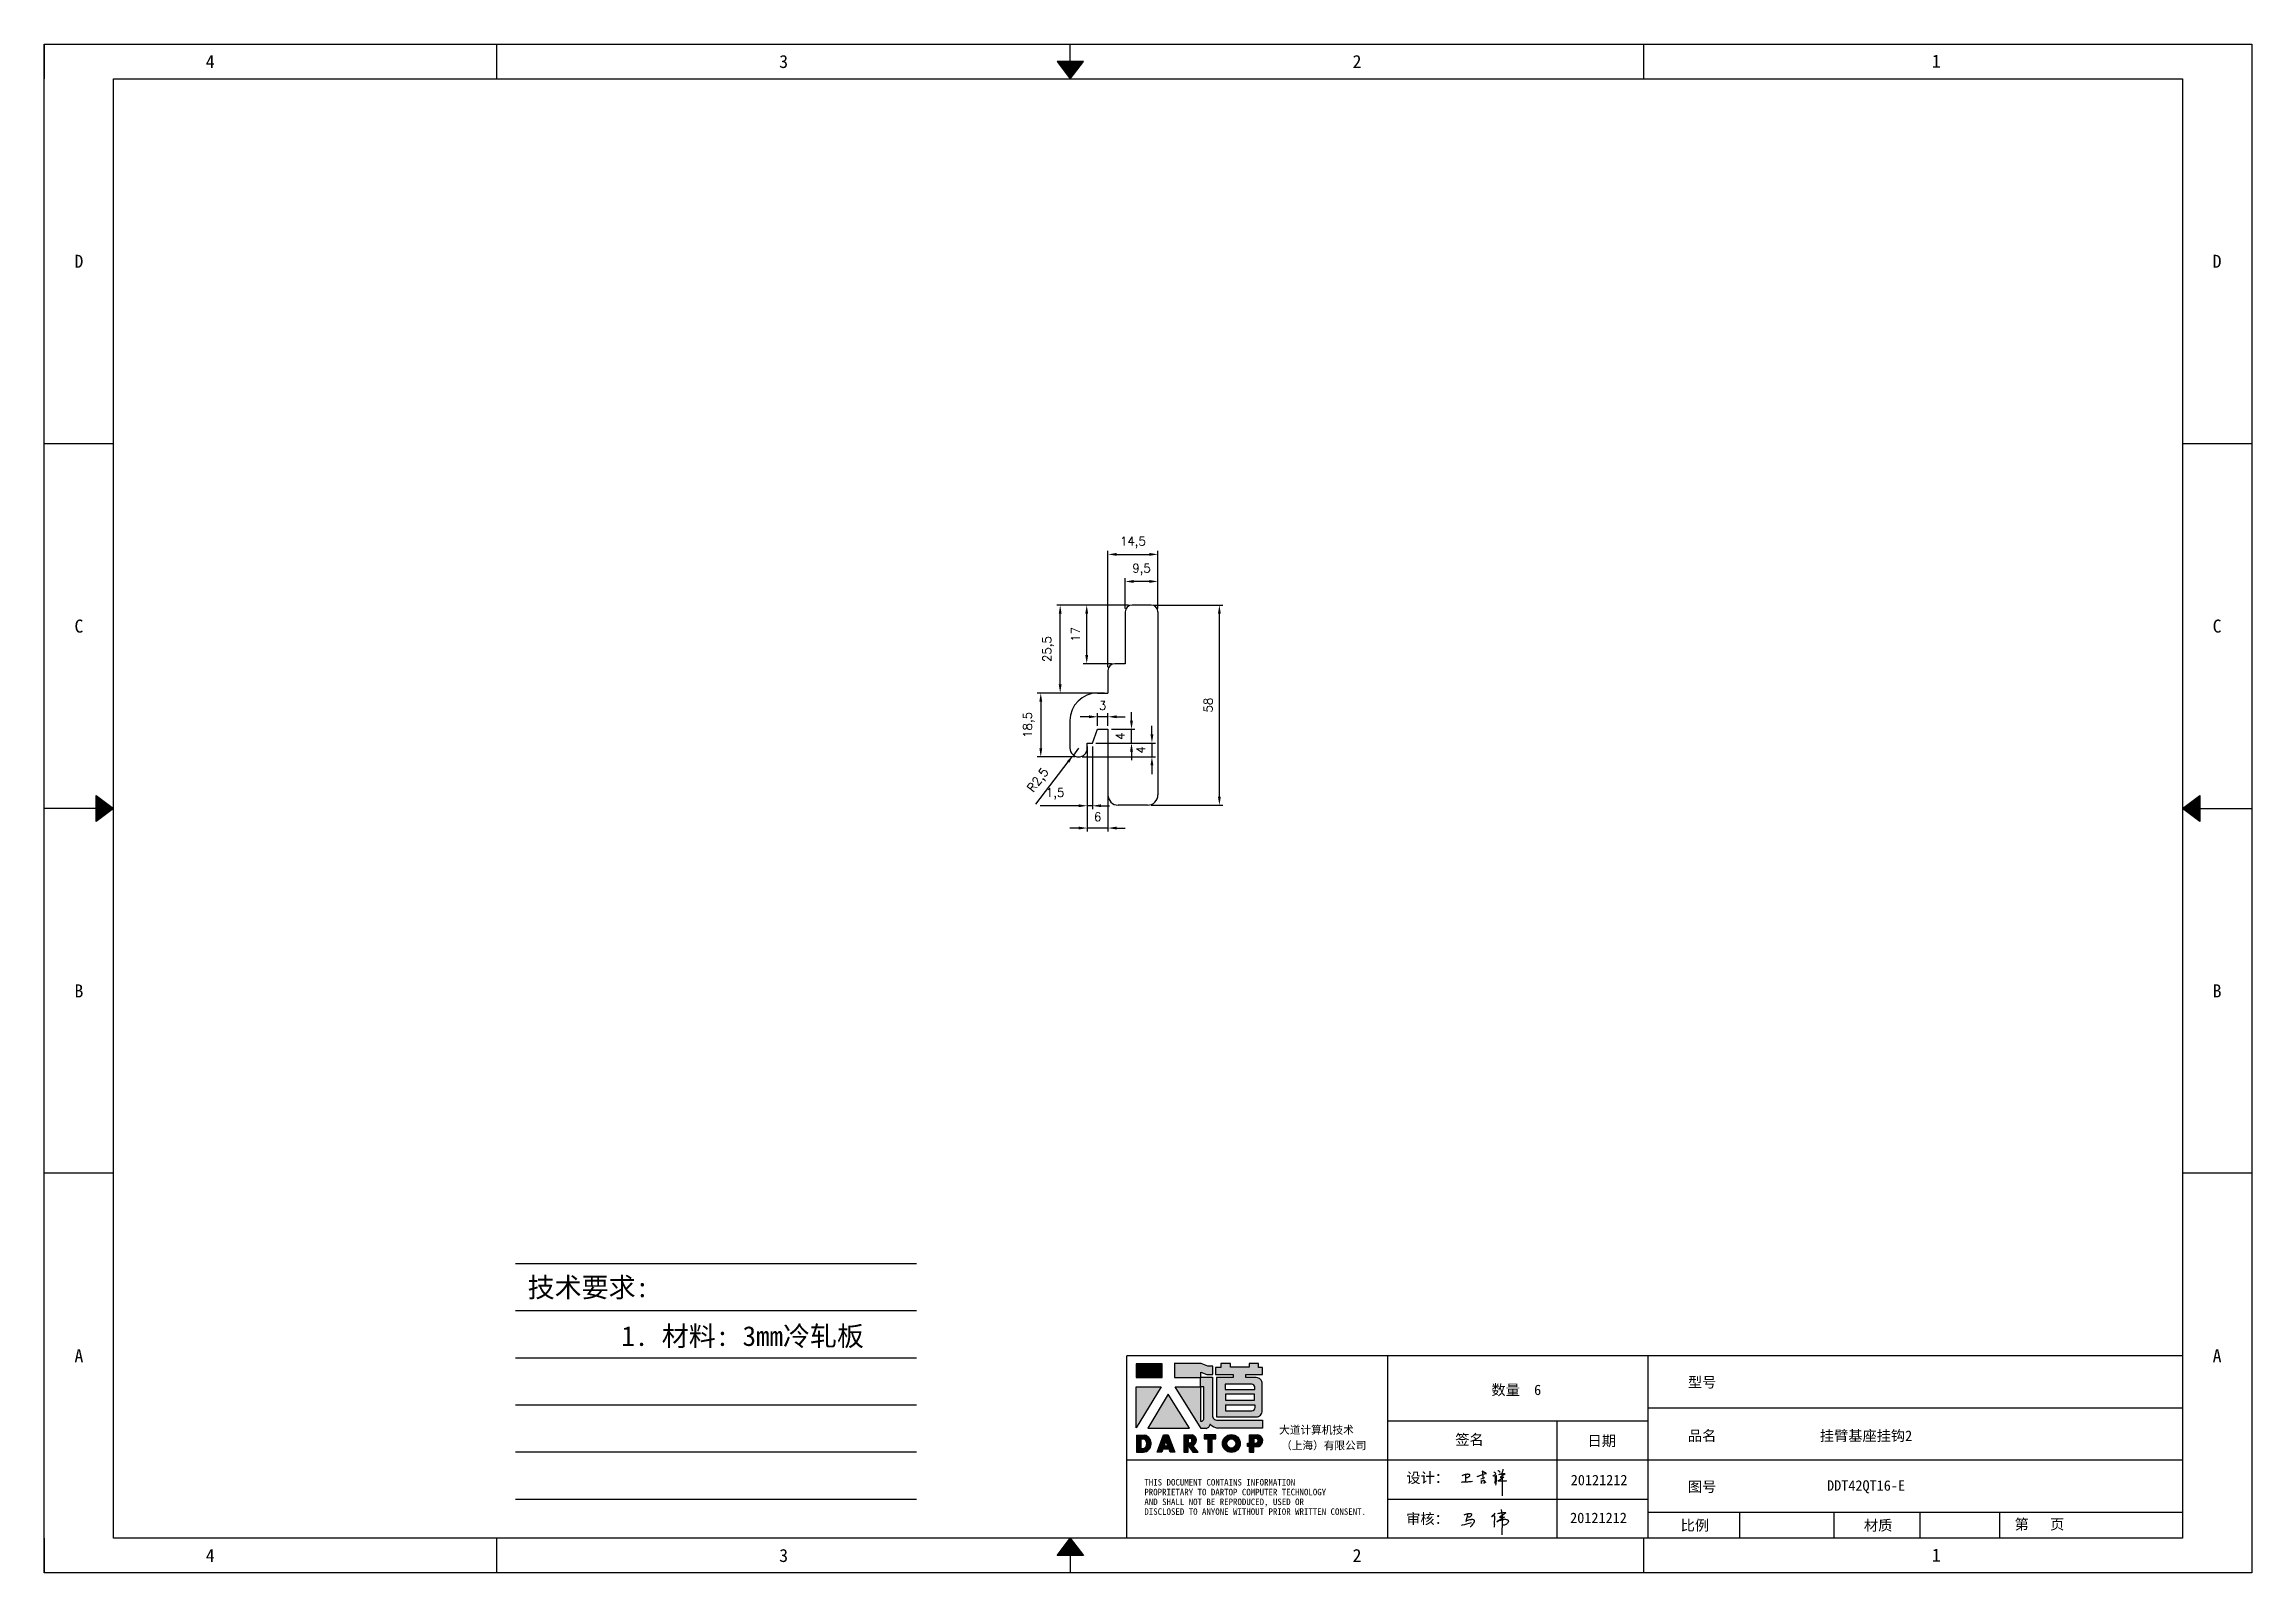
# Model space of a CAD drawing. Header units: millimetres. Extents: x 25928 to 50356, y -44172 to 20163.
# Drawn here: x 41347 to 41987, y 9096 to 9539 of the extents above; entities that cross this region are included whole.
import ezdxf
from ezdxf.enums import TextEntityAlignment as Align

# ---------------------------------------------------------------- set-up
doc = ezdxf.new("R2010")
doc.units = ezdxf.units.MM
doc.linetypes.add('DOT', pattern=[0.25, 0, -0.25])
doc.layers.add('4', color=7, linetype='Continuous')
doc.layers.add('print', color=30, linetype='Continuous')
doc.layers.add('dim', color=2, linetype='Continuous', lineweight=9)
doc.styles.add('Dartop', font='')
doc.styles.add('HZ', font='')
doc.styles.add('hzHT', font='simhei.ttf')
doc.styles.get("Standard").update_dxf_attribs({"font": 'txt', "bigfont": 'gbcbig.shx'})
doc.styles.get('Dartop').set_extended_font_data('FangSong_GB2312')
doc.styles.get('HZ').set_extended_font_data('SimSun')
doc.dimstyles.new('0.5small', dxfattribs={"dimtxt": 2.5, "dimasz": 2.5, "dimexe": 1, "dimexo": 1, "dimgap": 2, "dimtad": 1, "dimtxsty": 'Standard', "dimcen": 2.5, "dimadec": 0, "dimazin": 0, "dimtfac": 1, "dimtmove": 0, "dimatfit": 3, "dimfxl": 0, "dimarcsym": 0})

msp = doc.modelspace()

# ---------------------------------------------------------------- texts
at = {"color": 0}
for s, height, style, p in [('4', 3.777, 'Dartop', (41395.11, 9533.689)), ('3', 3.777, 'Dartop', (41561.298, 9533.689)), ('2', 3.777, 'Dartop', (41727.487, 9533.689)), ('1', 3.777, 'Dartop', (41895.397, 9533.808)), ('D', 3.777, 'Dartop', (41357.048, 9475.774)), ('D', 3.777, 'Dartop', (41976.769, 9475.774)), ('C', 3.777, 'Dartop', (41357.048, 9370.018)), ('C', 3.777, 'Dartop', (41976.769, 9370.018)), ('B', 3.777, 'Dartop', (41357.048, 9264.262)), ('B', 3.777, 'Dartop', (41976.769, 9264.262)), ('A', 3.777, 'Dartop', (41357.048, 9158.506)), ('A', 3.777, 'Dartop', (41976.769, 9158.506)), ('数量  6', 3.0216, 'hzHT', (41773.664, 9148.601)), ('型号', 3.0216, 'hzHT', (41827.517, 9150.82)), ('挂臂基座挂钩2', 3.0216, 'hzHT', (41875.024, 9135.308)), ('签名', 3.0216, 'hzHT', (41760.09, 9134.201)), ('日期', 3.0216, 'hzHT', (41798.431, 9133.83)), ('品名', 3.0216, 'hzHT', (41827.517, 9135.308)), ('20121212', 3.0216, 'hzHT', (41797.655, 9122.47)), ('图号', 3.0216, 'hzHT', (41827.517, 9120.539)), ('DDT42QT16-E', 3.0216, 'hzHT', (41875.024, 9120.879)), ('20121212', 3.0216, 'hzHT', (41797.475, 9111.506)), ('比例', 3.0216, 'hzHT', (41825.41, 9109.326)), ('材质', 3.0216, 'hzHT', (41878.535, 9109.326)), ('第   页', 3.0216, 'hzHT', (41925.277, 9109.64)), ('4', 3.777, 'Dartop', (41395.11, 9100.592)), ('3', 3.777, 'Dartop', (41561.298, 9100.592)), ('2', 3.777, 'Dartop', (41727.487, 9100.592)), ('1', 3.777, 'Dartop', (41895.397, 9100.712))]:
    msp.add_text(s, height=height, dxfattribs=dict(at, style=style)).set_placement(p, align=Align.MIDDLE_CENTER)
at = {"style": 'HZ'}
for s, p in [('技术要求:', (41504.706, 9178.326)), ('     1. 材料: 3mm冷轧板', (41539.673, 9164.204))]:
    msp.add_text(s, height=5.733, dxfattribs=at).set_placement(p, align=Align.MIDDLE_CENTER)
at = {"color": 0, "style": 'hzHT'}
for s, height, p in [('设计：', 3.0216, (41741.786, 9121.612)), ('THIS DOCUMENT CONTAINS INFORMATION', 1.8885, (41665.858, 9120.868)), ('PROPRIETARY TO DARTOP COMPUTER TECHNOLOGY', 1.8885, (41665.858, 9118.036)), ('AND SHALL NOT BE REPRODUCED, USED OR', 1.8885, (41665.858, 9115.203)), ('DISCLOSED TO ANYONE WITHOUT PRIOR WRITTEN CONSENT.', 1.8885, (41665.858, 9112.37)), ('审核：', 3.0216, (41741.741, 9109.714))]:
    msp.add_text(s, height=height, dxfattribs=at).set_placement(p)
at = {"layer": '4', "color": 0, "style": 'hzHT'}
for s, p in [('大道计算机技术', (41704.918, 9135.868)), ('（上海）有限公司', (41705.488, 9131.352))]:
    msp.add_text(s, height=2.2662, dxfattribs=at).set_placement(p)

# ---------------------------------------------------------------- blocks, each defined once
blk = doc.blocks.new('*U5')
at = {"color": 254, "linetype": 'Continuous', "extrusion": (0, 0, -1)}
for points in [[(-17, 0.333), (-16.812, 0.25), (-17, 0.5)], [(-17, 0.333), (-17.188, 0.25), (-16.812, 0.25)], [(-17, 0.333), (-17, 0.5), (-17.188, 0.25)]]:
    blk.add_solid(points, dxfattribs=at)
blk = doc.blocks.new('*U6')
at = {"color": 254, "linetype": 'Continuous'}
for points in [[(17, 21.667), (17.188, 21.75), (16.812, 21.75)], [(17, 21.667), (16.812, 21.75), (17, 21.5)], [(17, 21.667), (17, 21.5), (17.188, 21.75)]]:
    blk.add_solid(points, dxfattribs=at)
blk = doc.blocks.new('*U3')
at = {"color": 254, "linetype": 'Continuous', "extrusion": (0, 0, -1)}
for points in [[(-0.833, 11), (-0.75, 10.812), (-0.75, 11.188)], [(-0.833, 11), (-0.75, 11.188), (-1, 11)], [(-0.833, 11), (-1, 11), (-0.75, 10.812)]]:
    blk.add_solid(points, dxfattribs=at)
blk = doc.blocks.new('dadao')
for p, q in [((48, 19.2), (44.9, 10.4)), ((44.9, 10.4), (51.2, 10.4)), ((51.2, 10.4), (48, 19.2))]:
    blk.add_line(p, q)
for points in [[(41.8, 121.6), (41.8, 143.7), (-0.4, 143.7), (-0.4, 121.6), (41.8, 121.6)], [(104.8, 122), (104.8, 130.3), (114.1, 126.3), (124.2, 126.3), (124.2, 139.6), (115.9, 139.6), (105.1, 143.9), (61.5, 143.9)], [(61.7, 144), (61.7, 121.3), (103.9, 121.3)], [(113.4, 38.7), (105.1, 38.7), (63, 106.5), (103.9, 106.5), (103.9, 120.9), (103.9, 121.3)], [(109.7, 53.6), (109.7, 106.2), (104.3, 106.2), (104.3, 50.4), (106.6, 50.4)], [(144.6, 94.4), (144.6, 84.8), (192, 84.8), (192, 94.1), (144.9, 94.1)], [(120.2, 45), (119.5, 45), (119.5, 44.6)], [(0, 28), (0, 0), (11.8, 0)], [(0.1, 28), (14, 28)], [(7.1, 21.8), (7.1, 6.1), (12, 6.1)], [(7.1, 21.8), (11.4, 21.8)], [(76.8, 28.2), (76.8, 0), (84.1, 0), (84.1, 11.1), (91.6, -0.1), (100.3, -0.1), (91.7, 11.1)], [(76.8, 28.2), (90.6, 28.2)], [(84, 22.7), (84, 15.3), (87.2, 15.3)], [(84, 22.7), (87.3, 22.7)], [(183.7, 0), (183.7, 9.6), (180.6, 9.6), (180.6, 14.9), (183.8, 14.9), (183.8, 28.1), (196.1, 28.1), (196.5, 28.1)], [(183.7, 0), (190.9, 0), (190.9, 9.6), (198.8, 9.6)], [(194.9, 22.3), (190.8, 22.3), (190.8, 15), (194.4, 15)]]:
    blk.add_lwpolyline(points)
blk.add_lwpolyline([(137.1, 144.2), (137.1, 137.9), (128.3, 137.9), (128.3, 126.5), (157.3, 126.5), (157.3, 121.5), (130.3, 121.5), (130.3, 57.5), (194.4, 57.5, 0.414214), (204.4, 67.5), (204.4, 111.3, 0.414214), (194.4, 121.3), (177.5, 121.3), (177.5, 126.3), (204.7, 126.3), (204.7, 137.7), (198.2, 137.7), (198.2, 143.9), (183.3, 143.9), (183.3, 138), (153, 138), (153, 144.2), (137.1, 144.2)], format="xyb", close=True)
for points in [[(104.8, 122), (123.4, 122), (123.4, 60, 0.414214), (131.4, 52), (204.8, 52), (204.8, 39.1), (131.7, 39.1)], [(144.3, 110.8), (144.3, 101.8), (192.3, 101.8), (192.3, 105.5, 0.414214), (187.3, 110.5), (144.3, 110.5)], [(144.6, 77), (144.6, 67.5), (187.6, 67.5, 0.414214), (192.6, 72.5), (192.6, 76.4), (144.6, 76.4)]]:
    blk.add_lwpolyline(points, format="xyb")
for points in [[(-0.3, 106.2), (40.4, 106.2), (-0.3, 39.7), (-0.3, 106.2)], [(51.7, 94.1), (18.4, 39.3), (86.2, 39.3)], [(43.8, 28.2), (51.8, 28.2), (62.6, -0.1), (55, -0.1), (53.2, 5), (42.9, 5), (41.1, 0), (33.6, 0)], [(110, 28.1), (110, 21.9), (116, 21.9), (116, -0.1), (123.2, -0.1), (123.2, 22), (129.2, 22), (129.2, 28.1), (110, 28.1)]]:
    blk.add_lwpolyline(points, close=True)
for radius in [14.5, 7.44]:
    blk.add_circle((154.2, 14.2), radius)
for centre, radius, start, end in [((99.2, 60.7), 12.6, 305.6399, 325.969), ((111.6, 46.7), 8.19, 282.9811, 347.6627), ((136, 61.7), 22.9, 226.7358, 259.3209), ((8.5, 13.9), 8.49, 294.2143, 69.7177), ((9.6, 14.2), 14.4, 278.6604, 72.3203), ((86.4, 19), 3.8, 282.527, 76.7196), ((88.6, 19.4), 8.95, 290.6073, 77.2124), ((193.7, 18.7), 3.8, 280.9891, 72.5513), ((195.7, 18.6), 9.51, 288.8959, 85.2442)]:
    blk.add_arc(centre, radius, start, end)
blk = doc.blocks.new('h')
for p, q in [((20768.1, -2360.9), (20773, -2359.1)), ((20769.5, -2366.9), (20769.8, -2370.6)), ((20769.8, -2370.6), (20770.9, -2378)), ((20770.9, -2378), (20771.5, -2370.6)), ((20772.4, -2369.3), (20774.9, -2367.8)), ((20773, -2359.1), (20784.1, -2355.2)), ((20773.3, -2331.8), (20775.3, -2338.7)), ((20789.1, -2340.9), (20773.5, -2331.9)), ((20775.3, -2338.7), (20775.6, -2351.2)), ((20775.6, -2351.2), (20775.5, -2357.3)), ((20782.2, -2369.2), (20780, -2377.1)), ((20780, -2377.1), (20788.3, -2371.3)), ((20780.1, -2366.4), (20780.8, -2366.4)), ((20781.9, -2367.4), (20782.2, -2369.2)), ((20845.7, -2343.5), (20848.4, -2353)), ((20848.9, -2370.3), (20847.9, -2424)), ((20848.4, -2353), (20848.9, -2370.3))]:
    blk.add_line(p, q)
for points in [[(20696.6, -2372.4, 0.002073), (20710.6, -2371.9, 0.016137), (20719.6, -2371.3, 0.008314), (20736.9, -2369.3)], [(20699.1, -2348.2, -0.029745), (20704.6, -2345.4, -0.046842), (20708.4, -2344.2, -0.00919), (20714.3, -2343, -0.018517), (20717.2, -2342.5, -0.037841), (20720.3, -2342.4, -0.039541), (20723.2, -2342.8, -0.149785), (20726, -2344.3, -0.204935), (20726.9, -2346.6, -0.074872), (20726.5, -2348.3, -0.061615), (20725.6, -2350.3, -0.034204), (20723.8, -2352.6, -0.045776), (20722.3, -2354.1, -0.054985), (20720.4, -2355.3, -0.036348), (20717.3, -2356.5, -0.067752), (20715.7, -2356.8, -0.043553), (20713.2, -2356.7)], [(20755, -2351.9, -0.024077), (20759.9, -2350.1, -0.013147), (20768.7, -2346.5, -0.00522), (20775.4, -2344.1, -0.018517), (20777.3, -2343.4, -0.008274), (20786.3, -2341, -0.039541), (20788.3, -2340.8, -0.079216), (20789.4, -2341, -0.204935)], [(20813.5, -2350.1, 0.007348), (20815.9, -2348.7, 0.008421), (20818, -2347.3, 0.009459), (20819.7, -2346.2, -0.016325), (20820.7, -2345.5, -0.173771), (20821.8, -2345.3, -0.085159), (20823.9, -2346, -0.125883), (20826, -2347.9, -0.160659), (20826.6, -2350.1, -0.010447), (20826.5, -2352.3, -0.008247), (20826.2, -2355.1, -0.002698), (20825.3, -2374, 0.001562), (20823.9, -2383.7, 0.016137)], [(20816.8, -2335, -0.053561), (20819.6, -2336.1, -0.075272), (20821.3, -2337.3, -0.005295), (20822.5, -2338.5, -0.009337), (20823.1, -2339.1, -0.026146), (20823.7, -2339.8, -0.016644), (20824.5, -2340.9)], [(20832.1, -2329.2, -0.053561), (20834.9, -2330.3, -0.075272), (20836.7, -2331.5, -0.005295), (20837.8, -2332.6, -0.009337), (20838.5, -2333.3, -0.026146), (20839, -2334, -0.016644), (20839.8, -2335.1)], [(20836, -2343.7, -0.02797), (20842.1, -2342.6, -0.048868), (20845.6, -2342.2, -0.00919), (20851.1, -2341.4, -0.018517), (20853.9, -2341.1, -0.037841), (20856.7, -2341.2, -0.039541), (20859.4, -2341.6, -0.018282), (20840.6, -2354.7, -0.000937)], [(20847.6, -2340.2, 0.021784), (20849.6, -2335.9, 0.028296), (20850.8, -2332.4, 0.008136), (20851.9, -2328.2, 0.028913), (20852.2, -2327, 0.08193), (20852.1, -2325.9, 0.075058), (20851.7, -2324.7, 0.275043)]]:
    blk.add_lwpolyline(points, format="xyb")
for points in [[(20711.3, -2343.5), (20711.3, -2343.5), (20711.5, -2355.8), (20710.7, -2368), (20710.6, -2371.9)], [(20821.5, -2350.6), (20822.4, -2359.2), (20822.2, -2364.9), (20821.7, -2369), (20821.3, -2376.3), (20823.6, -2368.5), (20827.2, -2366.3), (20829.5, -2366.3)], [(20840.6, -2354.7), (20850, -2354.7), (20855, -2354.3), (20845.9, -2361.1), (20840.5, -2364), (20833, -2367.5), (20863.2, -2367.4), (20865.9, -2367.3)]]:
    blk.add_lwpolyline(points)
for centre, radius, start, end in [((20773.7, -2371.2), 2.3, 121.9907, 163.60158), ((20787.5, -2406), 40.3, 100.61827, 108.24823), ((20780.8, -2367.6), 1.15, 9.4675, 90)]:
    blk.add_arc(centre, radius, start, end)
blk = doc.blocks.new('*U4')
at = {"color": 254, "linetype": 'Continuous', "extrusion": (0, 0, -1)}
for points in [[(-33.167, 11), (-33, 11), (-33.25, 11.188)], [(-33.167, 11), (-33.25, 11.188), (-33.25, 10.812)], [(-33.167, 11), (-33.25, 10.812), (-33, 11)]]:
    blk.add_solid(points, dxfattribs=at)
blk = doc.blocks.new('*D137')
at = {"layer": 'Defpoints', "color": 0}
for p in [(41660.29, 9382.96), (41660.29, 9374.11), (41669.79, 9374.11)]:
    blk.add_point(p, dxfattribs=at)
at = {"layer": 'dim', "color": 0, "lineweight": -2}
for p, q in [((41660.29, 9375.11), (41660.29, 9383.96)), ((41667.29, 9382.96), (41662.79, 9382.96)), ((41669.79, 9375.11), (41669.79, 9383.96))]:
    blk.add_line(p, q, dxfattribs=at)
at = {"layer": 'dim', "color": 0}
for points in [[(41662.79, 9383.38), (41662.79, 9382.54), (41660.29, 9382.96)], [(41667.29, 9383.38), (41667.29, 9382.54), (41669.79, 9382.96)]]:
    blk.add_solid(points, dxfattribs=at)
at = {"layer": 'dim', "color": 0, "insert": (41665.04, 9386.42), "char_height": 2.5, "attachment_point": 5}
blk.add_mtext('9,5', dxfattribs=at)
blk = doc.blocks.new('*D138')
at = {"layer": 'Defpoints', "color": 0}
for p in [(41669.79, 9390.81), (41669.79, 9374.11), (41655.29, 9357.11)]:
    blk.add_point(p, dxfattribs=at)
at = {"layer": 'dim', "color": 0, "lineweight": -2}
for p, q in [((41655.29, 9358.11), (41655.29, 9391.81)), ((41657.79, 9390.81), (41667.29, 9390.81)), ((41669.79, 9375.11), (41669.79, 9391.81))]:
    blk.add_line(p, q, dxfattribs=at)
at = {"layer": 'dim', "color": 0}
for points in [[(41657.79, 9391.22), (41657.79, 9390.39), (41655.29, 9390.81)], [(41667.29, 9391.22), (41667.29, 9390.39), (41669.79, 9390.81)]]:
    blk.add_solid(points, dxfattribs=at)
at = {"layer": 'dim', "color": 0, "insert": (41662.54, 9394.27), "char_height": 2.5, "attachment_point": 5}
blk.add_mtext('14,5', dxfattribs=at)
blk = doc.blocks.new('*D139')
at = {"layer": 'Defpoints', "color": 0}
for p in [(41649.15, 9376.11), (41662.29, 9376.11), (41657.29, 9359.11)]:
    blk.add_point(p, dxfattribs=at)
at = {"layer": 'dim', "color": 0, "lineweight": -2}
for p, q in [((41661.29, 9376.11), (41648.15, 9376.11)), ((41649.15, 9361.61), (41649.15, 9373.61)), ((41656.29, 9359.11), (41648.15, 9359.11))]:
    blk.add_line(p, q, dxfattribs=at)
at = {"layer": 'dim', "color": 0}
for points in [[(41648.73, 9373.61), (41649.56, 9373.61), (41649.15, 9376.11)], [(41648.73, 9361.61), (41649.56, 9361.61), (41649.15, 9359.11)]]:
    blk.add_solid(points, dxfattribs=at)
at = {"layer": 'dim', "color": 0, "insert": (41645.9, 9367.61), "char_height": 2.5, "attachment_point": 5, "rotation": 90}
blk.add_mtext('17', dxfattribs=at)
blk = doc.blocks.new('*D140')
at = {"layer": 'Defpoints', "color": 0}
for p in [(41641.46, 9376.11), (41660.29, 9376.11), (41655.29, 9350.61)]:
    blk.add_point(p, dxfattribs=at)
at = {"layer": 'dim', "color": 0, "lineweight": -2}
for p, q in [((41659.29, 9376.11), (41640.46, 9376.11)), ((41641.46, 9353.11), (41641.46, 9373.61)), ((41654.29, 9350.61), (41640.46, 9350.61))]:
    blk.add_line(p, q, dxfattribs=at)
at = {"layer": 'dim', "color": 0}
for points in [[(41641.04, 9373.61), (41641.87, 9373.61), (41641.46, 9376.11)], [(41641.04, 9353.11), (41641.87, 9353.11), (41641.46, 9350.61)]]:
    blk.add_solid(points, dxfattribs=at)
at = {"layer": 'dim', "color": 0, "insert": (41638, 9363.36), "char_height": 2.5, "attachment_point": 5, "rotation": 90}
blk.add_mtext('25,5', dxfattribs=at)
blk = doc.blocks.new('*D141')
at = {"layer": 'Defpoints', "color": 0}
for p in [(41655.29, 9350.61), (41635.83, 9332.11), (41646.79, 9332.11)]:
    blk.add_point(p, dxfattribs=at)
at = {"layer": 'dim', "color": 0, "lineweight": -2}
for p, q in [((41654.29, 9350.61), (41634.83, 9350.61)), ((41635.83, 9348.11), (41635.83, 9334.61)), ((41645.79, 9332.11), (41634.83, 9332.11))]:
    blk.add_line(p, q, dxfattribs=at)
at = {"layer": 'dim', "color": 0}
for points in [[(41635.42, 9348.11), (41636.25, 9348.11), (41635.83, 9350.61)], [(41635.42, 9334.61), (41636.25, 9334.61), (41635.83, 9332.11)]]:
    blk.add_solid(points, dxfattribs=at)
at = {"layer": 'dim', "color": 0, "insert": (41632.38, 9341.36), "char_height": 2.5, "attachment_point": 5, "rotation": 90}
blk.add_mtext('18,5', dxfattribs=at)
blk = doc.blocks.new('*D142')
at = {"layer": 'Defpoints', "color": 0}
for p in [(41645.27, 9332.63), (41646.79, 9334.61)]:
    blk.add_point(p, dxfattribs=at)
at = {"layer": 'dim', "color": 0, "lineweight": -2}
for p, q in [((41634.38, 9318.39), (41643.75, 9330.64)), ((41646.79, 9334.61), (41645.27, 9332.63))]:
    blk.add_line(p, q, dxfattribs=at)
at = {"layer": 'dim', "color": 0}
blk.add_solid([(41643.42, 9330.89), (41644.08, 9330.39), (41645.27, 9332.63)], dxfattribs=at)
at = {"layer": 'dim', "color": 0, "insert": (41635.25, 9325.22), "char_height": 2.5, "attachment_point": 5, "rotation": 52.58202}
blk.add_mtext('R2,5', dxfattribs=at)
blk = doc.blocks.new('*D143')
at = {"layer": 'Defpoints', "color": 0}
for p in [(41650.79, 9336.11), (41646.79, 9332.11), (41668.05, 9332.11)]:
    blk.add_point(p, dxfattribs=at)
at = {"layer": 'dim', "color": 0, "lineweight": -2}
for p, q in [((41651.79, 9336.11), (41669.05, 9336.11)), ((41668.05, 9338.61), (41668.05, 9341.11)), ((41668.05, 9336.11), (41668.05, 9332.11)), ((41647.79, 9332.11), (41669.05, 9332.11)), ((41668.05, 9329.61), (41668.05, 9327.11))]:
    blk.add_line(p, q, dxfattribs=at)
at = {"layer": 'dim', "color": 0}
for points in [[(41667.63, 9338.61), (41668.47, 9338.61), (41668.05, 9336.11)], [(41667.63, 9329.61), (41668.47, 9329.61), (41668.05, 9332.11)]]:
    blk.add_solid(points, dxfattribs=at)
at = {"layer": 'dim', "color": 0, "insert": (41664.8, 9334.11), "char_height": 2.5, "attachment_point": 5, "rotation": 90}
blk.add_mtext('4', dxfattribs=at)
blk = doc.blocks.new('*D144')
at = {"layer": 'Defpoints', "color": 0}
for p in [(41655.29, 9340.11), (41655.29, 9336.11), (41662.13, 9340.11)]:
    blk.add_point(p, dxfattribs=at)
at = {"layer": 'dim', "color": 0, "lineweight": -2}
for p, q in [((41662.13, 9342.61), (41662.13, 9345.11)), ((41656.29, 9340.11), (41663.13, 9340.11)), ((41656.29, 9336.11), (41663.13, 9336.11)), ((41662.13, 9336.11), (41662.13, 9340.11)), ((41662.13, 9333.61), (41662.13, 9331.11))]:
    blk.add_line(p, q, dxfattribs=at)
at = {"layer": 'dim', "color": 0}
for points in [[(41661.71, 9342.61), (41662.54, 9342.61), (41662.13, 9340.11)], [(41661.71, 9333.61), (41662.54, 9333.61), (41662.13, 9336.11)]]:
    blk.add_solid(points, dxfattribs=at)
at = {"layer": 'dim', "color": 0, "insert": (41658.88, 9338.11), "char_height": 2.5, "attachment_point": 5, "rotation": 90}
blk.add_mtext('4', dxfattribs=at)
blk = doc.blocks.new('*D145')
at = {"layer": 'Defpoints', "color": 0}
for p in [(41652.29, 9343.73), (41652.29, 9340.11), (41655.29, 9340.11)]:
    blk.add_point(p, dxfattribs=at)
at = {"layer": 'dim', "color": 0, "lineweight": -2}
for p, q in [((41649.79, 9343.73), (41647.29, 9343.73)), ((41652.29, 9341.11), (41652.29, 9344.73)), ((41655.29, 9343.73), (41652.29, 9343.73)), ((41655.29, 9341.11), (41655.29, 9344.73)), ((41657.79, 9343.73), (41660.29, 9343.73))]:
    blk.add_line(p, q, dxfattribs=at)
at = {"layer": 'dim', "color": 0}
for points in [[(41649.79, 9344.15), (41649.79, 9343.31), (41652.29, 9343.73)], [(41657.79, 9344.15), (41657.79, 9343.31), (41655.29, 9343.73)]]:
    blk.add_solid(points, dxfattribs=at)
at = {"layer": 'dim', "color": 0, "insert": (41653.79, 9346.98), "char_height": 2.5, "attachment_point": 5}
blk.add_mtext('3', dxfattribs=at)
blk = doc.blocks.new('*D146')
at = {"layer": 'Defpoints', "color": 0}
for p in [(41649.29, 9336.11), (41655.29, 9340.11), (41649.29, 9311.47)]:
    blk.add_point(p, dxfattribs=at)
at = {"layer": 'dim', "color": 0, "lineweight": -2}
for p, q in [((41655.29, 9339.11), (41655.29, 9310.47)), ((41649.29, 9335.11), (41649.29, 9310.47)), ((41646.79, 9311.47), (41644.29, 9311.47)), ((41655.29, 9311.47), (41649.29, 9311.47)), ((41657.79, 9311.47), (41660.29, 9311.47))]:
    blk.add_line(p, q, dxfattribs=at)
at = {"layer": 'dim', "color": 0}
for points in [[(41646.79, 9311.89), (41646.79, 9311.05), (41649.29, 9311.47)], [(41657.79, 9311.89), (41657.79, 9311.05), (41655.29, 9311.47)]]:
    blk.add_solid(points, dxfattribs=at)
at = {"layer": 'dim', "color": 0, "insert": (41652.29, 9314.72), "char_height": 2.5, "attachment_point": 5}
blk.add_mtext('6', dxfattribs=at)
blk = doc.blocks.new('*D147')
at = {"layer": 'Defpoints', "color": 0}
for p in [(41649.29, 9336.11), (41650.79, 9336.11), (41649.29, 9317.93)]:
    blk.add_point(p, dxfattribs=at)
at = {"layer": 'dim', "color": 0, "lineweight": -2}
for p, q in [((41649.29, 9335.11), (41649.29, 9316.93)), ((41650.79, 9335.11), (41650.79, 9316.93)), ((41646.79, 9317.93), (41635.7, 9317.93)), ((41650.79, 9317.93), (41649.29, 9317.93)), ((41653.29, 9317.93), (41655.79, 9317.93))]:
    blk.add_line(p, q, dxfattribs=at)
at = {"layer": 'dim', "color": 0}
for points in [[(41646.79, 9318.35), (41646.79, 9317.52), (41649.29, 9317.93)], [(41653.29, 9318.35), (41653.29, 9317.52), (41650.79, 9317.93)]]:
    blk.add_solid(points, dxfattribs=at)
at = {"layer": 'dim', "color": 0, "insert": (41639.99, 9321.39), "char_height": 2.5, "attachment_point": 5}
blk.add_mtext('1,5', dxfattribs=at)
blk = doc.blocks.new('*D148')
at = {"layer": 'Defpoints', "color": 0}
for p in [(41667.79, 9376.11), (41687.6, 9376.11), (41666.79, 9318.11)]:
    blk.add_point(p, dxfattribs=at)
at = {"layer": 'dim', "color": 0, "lineweight": -2}
for p, q in [((41668.79, 9376.11), (41688.6, 9376.11)), ((41687.6, 9320.61), (41687.6, 9373.61)), ((41667.79, 9318.11), (41688.6, 9318.11))]:
    blk.add_line(p, q, dxfattribs=at)
at = {"layer": 'dim', "color": 0}
for points in [[(41687.18, 9373.61), (41688.02, 9373.61), (41687.6, 9376.11)], [(41687.18, 9320.61), (41688.02, 9320.61), (41687.6, 9318.11)]]:
    blk.add_solid(points, dxfattribs=at)
at = {"layer": 'dim', "color": 0, "insert": (41684.35, 9347.11), "char_height": 2.5, "attachment_point": 5, "rotation": 90}
blk.add_mtext('58', dxfattribs=at)

# ---------------------------------------------------------------- dimensions: what is measured, and where the dimension line sits
at = {"layer": 'dim'}
for base, p1, p2, picture, middle in [((41669.786, 9390.807), (41655.286, 9357.112), (41669.786, 9374.112), '*D138', (41662.536, 9394.265)), ((41660.286, 9382.959), (41669.786, 9374.112), (41660.286, 9374.112), '*D137', (41665.036, 9386.417)), ((41649.286, 9317.933), (41650.786, 9336.112), (41649.286, 9336.112), '*D147', (41639.994, 9321.391)), ((41649.286, 9311.471), (41655.286, 9340.112), (41649.286, 9336.112), '*D146', (41652.286, 9314.721))]:
    dim = msp.add_linear_dim(base=base, p1=p1, p2=p2, dimstyle='0.5small', override={"dimpost": '\\X'}, dxfattribs=at)
    dim.commit()
    dim.dimension.update_dxf_attribs({"geometry": picture, "text_midpoint": middle})
for base, p1, p2, picture, middle in [((41641.457, 9376.112), (41655.286, 9350.612), (41660.286, 9376.112), '*D140', (41637.998, 9363.362)), ((41649.147, 9376.112), (41657.286, 9359.112), (41662.286, 9376.112), '*D139', (41645.897, 9367.612)), ((41687.6, 9376.112), (41666.786, 9318.112), (41667.786, 9376.112), '*D148', (41684.35, 9347.112)), ((41635.835, 9332.112), (41655.286, 9350.612), (41646.786, 9332.112), '*D141', (41632.376, 9341.362))]:
    dim = msp.add_linear_dim(base=base, p1=p1, p2=p2, angle=90, dimstyle='0.5small', override={"dimpost": '\\X'}, dxfattribs=at)
    dim.commit()
    dim.dimension.update_dxf_attribs({"geometry": picture, "text_midpoint": middle})
dim = msp.add_linear_dim(base=(41652.286, 9343.731), p1=(41655.286, 9340.112), p2=(41652.286, 9340.112), dimstyle='0.5small', override={"dimpost": '\\X'}, dxfattribs=at)
dim.commit()
dim.dimension.update_dxf_attribs({"geometry": '*D145', "text_midpoint": (41653.786, 9343.731), "dimtype": 160})
for base, p1, p2, picture, middle in [((41662.128, 9340.112), (41655.286, 9336.112), (41655.286, 9340.112), '*D144', (41662.128, 9338.112)), ((41668.05, 9332.112), (41650.786, 9336.112), (41646.786, 9332.112), '*D143', (41668.05, 9334.112))]:
    dim = msp.add_linear_dim(base=base, p1=p1, p2=p2, angle=90, dimstyle='0.5small', override={"dimpost": '\\X'}, dxfattribs=at)
    dim.commit()
    dim.dimension.update_dxf_attribs({"geometry": picture, "text_midpoint": middle, "dimtype": 160})
dim = msp.add_radius_dim(center=(41646.786, 9334.612), mpoint=(41645.267, 9332.626), dimstyle='0.5small', override={"dimpost": '\\X'}, dxfattribs=at)
dim.commit()
dim.dimension.update_dxf_attribs({"geometry": '*D142', "text_midpoint": (41637.997, 9323.124), "dimtype": 164})

# ---------------------------------------------------------------- hatches: boundary and pattern name
for points in [[(41671, 9156.167), (41663.466, 9156.167), (41663.466, 9152.231), (41671, 9152.231)], [(41670.758, 9149.477), (41663.487, 9149.477), (41663.487, 9137.605)], [(41672.773, 9147.323), (41666.829, 9137.526), (41678.932, 9137.526)], [(41686.617, 9135.522), (41683.178, 9135.522), (41683.178, 9134.431), (41684.251, 9134.431), (41684.251, 9130.498), (41685.536, 9130.498), (41685.536, 9134.433), (41686.617, 9134.433)]]:
    msp.add_hatch(color=0).paths.add_polyline_path(points)
h = msp.add_hatch(color=0)
h.paths.add_polyline_path([(41682.259, 9153.775), (41683.921, 9153.057), (41685.719, 9153.057), (41685.719, 9155.436), (41684.236, 9155.436), (41682.304, 9156.199), (41674.56, 9156.199), (41674.56, 9152.175), (41682.094, 9152.175), (41682.094, 9152.094), (41682.094, 9149.522), (41674.788, 9149.522), (41682.303, 9137.428), (41683.791, 9137.428, 0.2793748), (41684.877, 9138.484), (41684.877, 9138.54), (41685.009, 9138.54, 0.1431454), (41687.057, 9137.497), (41700.116, 9137.497), (41700.116, 9139.791), (41687.002, 9139.791, -0.4142136), (41685.573, 9141.22), (41685.573, 9152.302), (41682.259, 9152.302)])
h.paths.add_polyline_path([(41682.17, 9149.471), (41683.128, 9149.47), (41683.128, 9140.084, -0.0889357), (41682.573, 9139.513), (41682.167, 9139.513)], flags=16)
h = msp.add_hatch(color=0)
h.paths.add_polyline_path([(41700.093, 9155.103), (41698.931, 9155.103), (41698.931, 9156.208), (41696.276, 9156.208), (41696.276, 9155.158), (41690.854, 9155.158), (41690.854, 9156.263), (41688.014, 9156.263), (41688.014, 9155.137), (41686.445, 9155.137), (41686.445, 9153.1), (41691.623, 9153.1), (41691.623, 9152.199), (41686.798, 9152.199), (41686.798, 9140.789), (41698.252, 9140.789, 0.4142136), (41700.038, 9142.574), (41700.038, 9150.388, 0.4142136), (41698.252, 9152.174), (41695.225, 9152.174), (41695.225, 9153.058), (41700.093, 9153.058)])
h.paths.add_polyline_path([(41696.988, 9150.239, -0.4142136), (41697.88, 9149.346), (41697.88, 9148.692), (41689.305, 9148.692), (41689.305, 9150.239)], flags=16)
h.paths.add_polyline_path([(41697.825, 9147.31), (41697.825, 9145.652), (41689.36, 9145.652), (41689.36, 9147.31)], flags=16)
h.paths.add_polyline_path([(41697.935, 9144.16), (41697.935, 9143.45, -0.4142136), (41697.043, 9142.557), (41689.36, 9142.557), (41689.36, 9144.16)], flags=16)
h = msp.add_hatch(color=0)
h.paths.add_polyline_path([(41666.034, 9135.504), (41663.54, 9135.504), (41663.54, 9130.513), (41665.641, 9130.513, 0.7930159)])
h.paths.add_polyline_path([(41665.678, 9131.606), (41664.806, 9131.606), (41664.806, 9134.411), (41665.582, 9134.411, -0.6713609)], flags=16)
h = msp.add_hatch(color=0)
h.paths.add_polyline_path([(41672.792, 9135.545), (41671.368, 9135.545), (41669.538, 9130.508), (41670.886, 9130.508), (41671.203, 9131.401), (41673.03, 9131.401), (41673.354, 9130.497), (41674.714, 9130.497)])
h.paths.add_polyline_path([(41672.681, 9132.363), (41671.549, 9132.363), (41672.105, 9133.946)], flags=16)
h = msp.add_hatch(color=0)
h.paths.add_polyline_path([(41679.711, 9135.542), (41677.258, 9135.542), (41677.258, 9130.505), (41678.554, 9130.505), (41678.554, 9132.502), (41679.887, 9130.487), (41681.454, 9130.487), (41679.92, 9132.489, 0.7440549)])
h.paths.add_polyline_path([(41678.543, 9133.247), (41678.543, 9134.57), (41679.122, 9134.57, -0.796809), (41679.113, 9133.247)], flags=16)
h = msp.add_hatch(color=0)
h.paths.add_polyline_path([(41688.487, 9133.041, 1), (41693.659, 9133.041, 1)])
h.paths.add_polyline_path([(41692.401, 9133.041, -1), (41689.744, 9133.041, -1)], flags=16)
h = msp.add_hatch(color=0)
h.paths.add_polyline_path([(41698.619, 9135.53), (41698.545, 9135.53), (41696.358, 9135.53), (41696.358, 9133.179), (41695.777, 9133.179), (41695.777, 9132.225), (41696.348, 9132.225), (41696.348, 9130.514), (41697.625, 9130.514), (41697.625, 9132.232), (41699.028, 9132.232, 0.8123038)])
h.paths.add_polyline_path([(41697.606, 9133.186), (41697.606, 9134.5), (41698.333, 9134.5, -0.7782134), (41698.258, 9133.186)], flags=16)

# ---------------------------------------------------------------- linework, layer by layer
at = {"color": 0, "linetype": 'DOT'}
for p, q in [((41346.976, 9538.725), (41976.769, 9538.725)), ((41346.976, 9105.628), (41346.976, 9528.653)), ((41976.769, 9095.556), (41346.976, 9095.556))]:
    msp.add_line(p, q, dxfattribs=at)
at = {"color": 0}
for p, q in [((41346.976, 9538.725), (41346.976, 9528.653)), ((41478.204, 9528.653), (41478.204, 9538.725)), ((41644.393, 9533.689), (41644.393, 9538.725)), ((41810.581, 9528.653), (41810.581, 9538.725)), ((41367.12, 9105.628), (41367.12, 9528.653)), ((41367.12, 9528.653), (41966.697, 9528.653)), ((41966.697, 9528.653), (41966.697, 9105.628)), ((41367.12, 9422.896), (41346.976, 9422.896)), ((41986.841, 9422.896), (41966.697, 9422.896)), ((41362.084, 9317.14), (41346.976, 9317.14)), ((41971.733, 9317.14), (41986.841, 9317.14)), ((41367.12, 9211.384), (41346.976, 9211.384)), ((41986.841, 9211.384), (41966.697, 9211.384)), ((41966.697, 9158.506), (41660.76, 9158.506)), ((41660.76, 9105.628), (41660.76, 9158.506)), ((41736.3, 9158.506), (41736.3, 9105.628)), ((41811.84, 9105.628), (41811.84, 9158.506)), ((41736.3, 9139.621), (41811.84, 9139.621)), ((41785.401, 9139.621), (41785.401, 9105.628)), ((41811.84, 9143.398), (41966.697, 9143.398)), ((41660.76, 9128.29), (41736.3, 9128.29)), ((41736.3, 9128.29), (41966.697, 9128.29)), ((41736.3, 9116.959), (41811.84, 9116.959)), ((41811.84, 9113.182), (41966.697, 9113.182)), ((41838.417, 9105.628), (41838.417, 9113.182)), ((41865.806, 9105.628), (41865.806, 9113.182)), ((41890.705, 9105.628), (41890.705, 9113.182)), ((41913.819, 9105.628), (41913.819, 9113.182)), ((41346.976, 9105.628), (41346.976, 9095.556)), ((41966.697, 9105.628), (41367.12, 9105.628)), ((41478.204, 9095.556), (41478.204, 9105.628)), ((41810.581, 9095.556), (41810.581, 9105.628)), ((41644.393, 9100.592), (41644.393, 9095.556))]:
    msp.add_line(p, q, dxfattribs=at)
for p, q in [((41660.286, 9374.112), (41660.286, 9359.112)), ((41667.786, 9376.112), (41662.286, 9376.112)), ((41669.786, 9374.112), (41669.786, 9350.612)), ((41655.286, 9357.112), (41655.286, 9350.612)), ((41660.286, 9359.112), (41657.286, 9359.112)), ((41669.786, 9357.112), (41669.786, 9321.112)), ((41652.286, 9350.612), (41655.286, 9350.612)), ((41644.286, 9342.612), (41644.286, 9334.612)), ((41649.286, 9336.112), (41650.786, 9336.112)), ((41649.286, 9334.612), (41649.286, 9336.112)), ((41650.786, 9336.112), (41652.286, 9340.112)), ((41652.286, 9340.112), (41655.286, 9340.112)), ((41655.286, 9340.112), (41655.286, 9321.112)), ((41666.786, 9318.112), (41658.286, 9318.112)), ((41768.772, 9111.681), (41769.715, 9111.681)), ((41770.219, 9111.726), (41769.275, 9111.08)), ((41769.309, 9113.921), (41769.526, 9112.11)), ((41769.526, 9112.11), (41769.561, 9110.773)), ((41769.715, 9111.681), (41770.219, 9111.726)), ((41768.741, 9110.795), (41767.999, 9110.393)), ((41769.275, 9111.08), (41768.741, 9110.795)), ((41769.561, 9110.773), (41769.481, 9106.614))]:
    msp.add_line(p, q)
for points in [[(41644.393, 9528.653), (41648.17, 9533.689), (41640.616, 9533.689), (41644.393, 9528.653)], [(41367.12, 9317.14), (41362.084, 9313.363), (41362.084, 9320.917), (41367.12, 9317.14)], [(41966.697, 9317.14), (41971.733, 9320.917), (41971.733, 9313.363), (41966.697, 9317.14)], [(41644.393, 9105.628), (41648.17, 9100.592), (41640.616, 9100.592), (41644.393, 9105.628)]]:
    msp.add_lwpolyline(points, close=True, dxfattribs=at)
for points in [[(41758.565, 9112.334, -0.029745), (41758.997, 9112.55, -0.0468422), (41759.29, 9112.644, -0.0091902), (41759.746, 9112.736, -0.0185172), (41759.975, 9112.769, -0.0378406), (41760.211, 9112.777, -0.0395413), (41760.435, 9112.749, -0.1497852), (41760.654, 9112.629, -0.2049352), (41760.721, 9112.456, -0.0748717), (41760.696, 9112.319, -0.0616146), (41760.621, 9112.168, -0.0342039), (41760.486, 9111.989, -0.0457759), (41760.365, 9111.874, -0.054985), (41760.219, 9111.782, -0.0363479), (41759.976, 9111.685, -0.0677521), (41759.855, 9111.665, -0.0435534), (41759.664, 9111.674)], [(41768.308, 9112.794, -0.0279703), (41768.918, 9112.907, -0.0488679), (41769.272, 9112.945, -0.0091902), (41769.828, 9113.027, -0.0185172), (41770.106, 9113.052, -0.0378406), (41770.391, 9113.046, -0.0395413), (41770.66, 9112.999, -0.0182819), (41768.772, 9111.681, -0.0009369)], [(41767.999, 9110.393, -0.029745), (41768.672, 9110.73, -0.0468422), (41769.128, 9110.877, -0.0091902), (41769.84, 9111.021, -0.0185172), (41770.197, 9111.073, -0.0378406), (41770.565, 9111.084, -0.0395413), (41770.915, 9111.041, -0.1497852), (41771.257, 9110.854, -0.2049352), (41771.361, 9110.584, -0.0748717), (41771.322, 9110.37, -0.0616146), (41771.205, 9110.134, -0.0342039), (41770.995, 9109.856, -0.0457759), (41770.806, 9109.675, -0.054985), (41770.578, 9109.532, -0.0363479), (41770.2, 9109.382, -0.0677521), (41770.011, 9109.349, -0.0435534), (41769.713, 9109.364)]]:
    msp.add_lwpolyline(points, format="xyb")
msp.add_lwpolyline([(41759.517, 9112.692), (41759.517, 9112.692), (41759.373, 9111.807), (41759.135, 9110.975), (41758.98, 9110.464)])
for centre, radius, start, end in [((41662.286, 9374.112), 2, 90, 180), ((41667.786, 9374.112), 2, 0, 90), ((41657.286, 9357.112), 2, 90, 180), ((41652.286, 9342.612), 8, 90, 180), ((41646.786, 9334.612), 2.5, 180, 0), ((41658.286, 9321.112), 3, 180, 270), ((41666.786, 9321.112), 3, 270, 0), ((41762.777, 9118.325), 7.458, 299.265464, 300.9495), ((41779.672, 9055.813), 57.583, 102.46592, 103.2053), ((41740.431, 9139.648), 38.128, 313.366132, 315.296084), ((41767.247, 9111.795), 0.244, 52.375745, 91.291159), ((41767.164, 9111.833), 0.279, 357.196828, 33.705179), ((41763.345, 9112.02), 4.103, 354.802684, 357.196828), ((41757.461, 9110.928), 1.596, 281.076982, 291.212632), ((41722.36, 9253.404), 148.319, 283.91895, 284.971512), ((41761.419, 9106.242), 4.876, 113.202449, 120.017497), ((41760.275, 9108.912), 1.971, 102.47486, 113.202449), ((41763.131, 9096.001), 15.195, 100.36867, 102.47486), ((41759.957, 9110.181), 1.257, 283.816254, 294.030509), ((41761.07, 9107.264), 3.745, 96.125337, 100.36867), ((41760.226, 9109.559), 0.58, 294.836428, 309.901134), ((41752.493, 9116.693), 11.096, 316.919563, 320.58866), ((41760.871, 9109.123), 1.875, 87.457037, 96.125337), ((41760.878, 9109.28), 1.717, 78.399567, 87.457037), ((41758.781, 9111.303), 2.821, 324.094808, 331.378357), ((41761.12, 9110.462), 0.511, 44.324655, 78.399567), ((41760.971, 9110.196), 0.377, 319.573073, 337.48549), ((41759.932, 9111.025), 1.694, 324.910666, 333.348429), ((41760.756, 9110.717), 0.825, 326.76781, 340.871018), ((41761.283, 9110.621), 0.284, 357.998393, 44.324655), ((41761.006, 9110.631), 0.561, 340.871018, 357.998393), ((41887.672, 9091.414), 121.7, 171.410173, 171.768083), ((41552.799, 9118.712), 214.732, 357.565664, 358.057278), ((41760.875, 9112.245), 6.583, 352.912546, 354.802684)]:
    msp.add_arc(centre, radius, start, end)
at = {"layer": 'Defpoints'}
for p, q in [((41483.592, 9185.215), (41599.851, 9185.215)), ((41483.592, 9171.565), (41599.851, 9171.565)), ((41483.592, 9171.565), (41599.851, 9171.565)), ((41483.592, 9157.915), (41599.851, 9157.915)), ((41483.592, 9144.265), (41599.851, 9144.265)), ((41483.592, 9130.615), (41599.851, 9130.615)), ((41483.592, 9116.965), (41599.851, 9116.965))]:
    msp.add_line(p, q, dxfattribs=at)
at = {"layer": 'print'}
msp.add_lwpolyline([(41346.976, 9538.725), (41986.841, 9538.725), (41986.841, 9095.556), (41346.976, 9095.556)], close=True, dxfattribs=at)

# ---------------------------------------------------------------- block references
at = {"color": 0, "linetype": 'Continuous', "xscale": 20.14402654906928, "yscale": 20.14402654921842, "zscale": 20.14402654921862}
for name, p in [('*U6', (41301.944, 9095.556)), ('*U3', (41346.976, 9095.556)), ('*U4', (41301.944, 9095.556)), ('*U5', (41301.944, 9095.556))]:
    msp.add_blockref(name, p, dxfattribs=at)
at = {"color": 0}
for name, p, xscale, yscale, zscale in [('dadao', (41663.54, 9130.513), 0.1785493262164481, 0.178549326230053, 0.1785493262317104), ('h', (40154.345, 9305.69), 0.07747410198493163, 0.07747410198530816, 0.07747410198528001)]:
    msp.add_blockref(name, p, dxfattribs=dict(at, xscale=xscale, yscale=yscale, zscale=zscale))

msp.set_redraw_order([(e.dxf.handle, doc.entitydb.next_handle()) for e in msp.query("TEXT MTEXT ATTDEF DIMENSION ARC_DIMENSION")])  # texts and dimensions are drawn at this point

doc.saveas('drawing.dxf')
